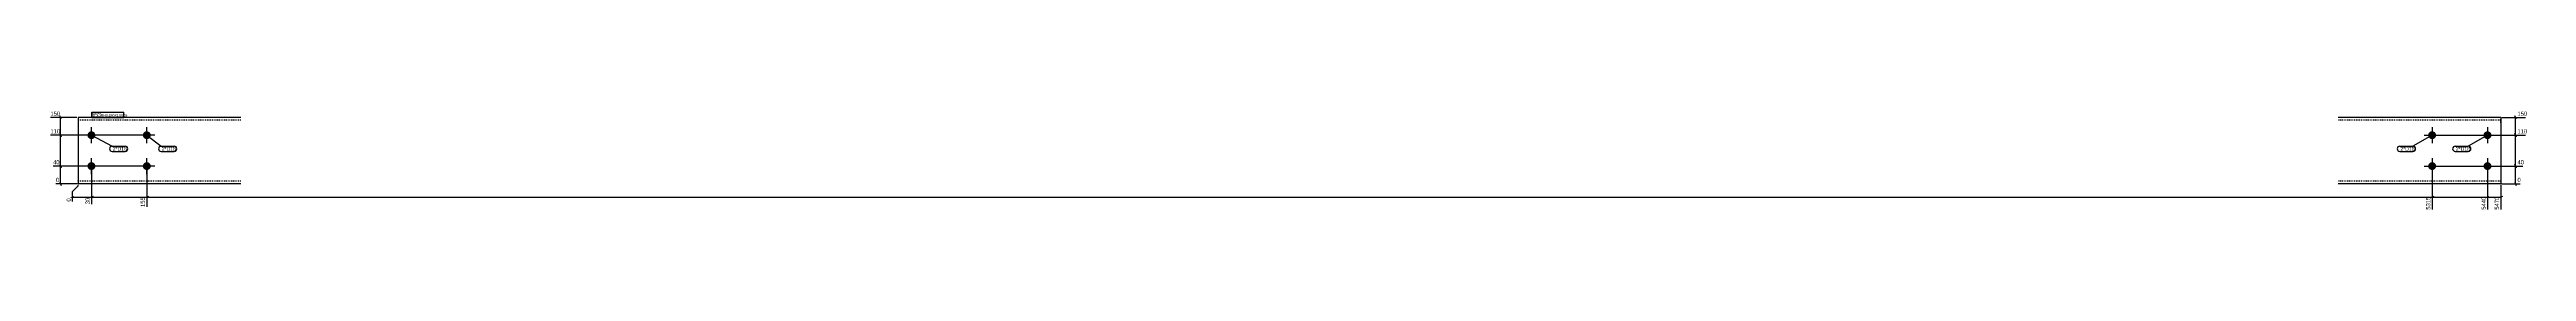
# Model space of a CAD drawing. Header units: millimetres. Extents: x 6 to 16835, y -12 to 232.
# Drawn here: x 6 to 5598, y 5 to 232 of the extents above; entities that cross this region are included whole.
import ezdxf

# ---------------------------------------------------------------- set-up
doc = ezdxf.new("R2010")
doc.units = ezdxf.units.MM
doc.linetypes.add('DXK_LINE_DOT2', pattern=[3.9198, 1.9599, -1.9599])
for name, color, linetype in [('MÅLSÆTNING', 7, 'Continuous'), ('STÅL', 7, 'Continuous'), ('TEKST', 7, 'Continuous')]:
    doc.layers.add(name, color=color, linetype=linetype)
doc.styles.add('Arial Narrow', font='ARIALN.TTF', dxfattribs={"height": 0.2})

msp = doc.modelspace()

# ---------------------------------------------------------------- hatches: boundary and pattern name
at = {"layer": 'STÅL', "linetype": 'Continuous'}
for points in [[(100.1, 167.1, -1), (100.1, 185.1, -1)], [(225.1, 167.1, -1), (225.1, 185.1, -1)], [(5385.1, 185.1, -1), (5385.1, 167.1, -1)], [(5510.1, 185.1, -1), (5510.1, 167.1, -1)], [(100.1, 97.1, -1), (100.1, 115.1, -1)], [(225.1, 97.1, -1), (225.1, 115.1, -1)], [(5385.1, 115.1, -1), (5385.1, 97.1, -1)], [(5510.1, 115.1, -1), (5510.1, 97.1, -1)]]:
    msp.add_hatch(color=3, dxfattribs=at).paths.add_polyline_path(points)

# ---------------------------------------------------------------- linework, layer by layer
at = {"layer": 'MÅLSÆTNING', "color": 7, "linetype": 'Continuous'}
for p, q in [((67.5, 216.1), (7.5, 216.1)), ((222.6, 176.1), (7.5, 176.1)), ((222.6, 176.1), (7.5, 176.1)), ((31.5, 212.4), (28.5, 219.9)), ((28.5, 179.9), (31.5, 172.4)), ((31.5, 172.4), (28.5, 179.9)), ((30, 176.1), (30, 216.1)), ((30, 106.1), (30, 176.1)), ((5387.6, 176.1), (5596.1, 176.1)), ((5575, 172.4), (5572, 179.9)), ((222.6, 106.1), (13.6, 106.1)), ((222.6, 106.1), (13.6, 106.1)), ((67.6, 66.1), (19.7, 66.1)), ((28.5, 109.9), (31.5, 102.4)), ((31.5, 102.4), (28.5, 109.9)), ((28.5, 69.9), (31.5, 62.4)), ((30, 66.1), (30, 106.1)), ((57.6, 48.6), (70.1, 61.1)), ((70.1, 61.1), (70.1, 63.6)), ((100.1, 103.6), (100.1, 19.7)), ((100.1, 103.6), (100.1, 19.7)), ((225.1, 103.6), (225.1, 13.6)), ((225.1, 103.6), (225.1, 13.6)), ((5385.1, 103.6), (5385.1, 7.5)), ((5387.6, 106.1), (5590, 106.1)), ((5510.1, 103.6), (5510.1, 7.5)), ((5540.1, 63.6), (5540.1, 7.5)), ((5542.6, 66.1), (5583.9, 66.1)), ((5575, 102.4), (5572, 109.9)), ((5572, 69.9), (5575, 62.4)), ((5573.5, 66.1), (5573.5, 106.1)), ((53.8, 34.6), (61.3, 37.6)), ((57.6, 25.8), (57.6, 48.6)), ((57.6, 36.1), (100.1, 36.1)), ((103.8, 37.6), (96.3, 34.6)), ((103.8, 37.6), (96.3, 34.6)), ((100.1, 36.1), (225.1, 36.1)), ((228.8, 37.6), (221.3, 34.6)), ((221.3, 34.6), (228.8, 37.6)), ((225.1, 36.1), (5385.1, 36.1)), ((5381.3, 34.6), (5388.8, 37.6)), ((5506.3, 34.6), (5513.8, 37.6)), ((5510.1, 36.1), (5540.1, 36.1)), ((5543.8, 37.6), (5536.3, 34.6))]:
    msp.add_line(p, q, dxfattribs=at)
at = {"layer": 'STÅL', "color": 2, "linetype": 'Continuous'}
for p, q in [((437.1, 216.1), (70, 216.1)), ((70, 216.1), (70.1, 67)), ((5540.1, 216.1), (5173.1, 216.1)), ((5540.1, 216.1), (5540.1, 215.2)), ((5540.1, 215.2), (5540.1, 204.1)), ((5540.1, 204.1), (5540.1, 66.1)), ((70.1, 66.1), (70.1, 67)), ((437.1, 66.1), (70.1, 66.1)), ((5540.1, 66.1), (5173.1, 66.1))]:
    msp.add_line(p, q, dxfattribs=at)
at = {"layer": 'STÅL', "color": 7, "linetype": 'DXK_LINE_DOT2'}
for p, q in [((437.1, 210.1), (70, 210.1)), ((5540.1, 210.1), (5173.1, 210.1)), ((5540.1, 204.1), (5540.1, 212.6)), ((70.1, 72.1), (70.1, 72.6)), ((437.1, 72.1), (70.1, 72.1)), ((5540.1, 72.1), (5173.1, 72.1)), ((5540.1, 72.1), (5540.1, 72.6))]:
    msp.add_line(p, q, dxfattribs=at)
at = {"layer": 'STÅL', "color": 3, "linetype": 'Continuous'}
for p, q in [((118.1, 176.1), (82.1, 176.1)), ((100.1, 158.1), (100.1, 194.1)), ((243.1, 176.1), (207.1, 176.1)), ((225.1, 158.1), (225.1, 194.1)), ((5367.1, 176.1), (5403.1, 176.1)), ((5385.1, 194.1), (5385.1, 158.1)), ((5492.1, 176.1), (5528.1, 176.1)), ((5510.1, 194.1), (5510.1, 158.1)), ((100.1, 88.1), (100.1, 124.1)), ((225.1, 88.1), (225.1, 124.1)), ((5385.1, 124.1), (5385.1, 88.1)), ((5510.1, 124.1), (5510.1, 88.1)), ((118.1, 106.1), (82.1, 106.1)), ((243.1, 106.1), (207.1, 106.1)), ((5367.1, 106.1), (5403.1, 106.1)), ((5492.1, 106.1), (5528.1, 106.1))]:
    msp.add_line(p, q, dxfattribs=at)

# ---------------------------------------------------------------- next in the draw order: wipeouts: each hides what was drawn before it
at = {"color": 0, "linetype": 'Continuous'}
for points in [[(27.8, 218.1), (27.8, 232.1), (5.5, 232.1), (5.5, 218.1)], [(27.8, 108.1), (27.8, 122.1), (11.6, 122.1), (11.6, 108.1)], [(5592, 108.1), (5592, 122.1), (5575.8, 122.1), (5575.8, 108.1)], [(55.6, 33.9), (41.6, 33.9), (41.6, 23.8), (55.6, 23.8)], [(98.1, 33.9), (84.1, 33.9), (84.1, 17.7), (98.1, 17.7)], [(223.1, 33.9), (209.1, 33.9), (209.1, 11.6), (223.1, 11.6)], [(5383.1, 33.9), (5369.1, 33.9), (5369.1, 5.5), (5383.1, 5.5)], [(5538.1, 33.9), (5524.1, 33.9), (5524.1, 5.5), (5538.1, 5.5)]]:
    msp.add_wipeout(points, dxfattribs=at).dxf.layer = 'MÅLSÆTNING'
at = {"color": 0}
for points in [[(118.5, 217.9), (118.5, 226.6), (102.5, 226.6), (102.5, 217.9)], [(174.8, 140.9), (174.8, 149.6), (148.2, 149.6), (148.2, 140.9)], [(285.6, 140.9), (285.6, 149.6), (259, 149.6), (259, 140.9)], [(5340.3, 140.9), (5340.3, 149.6), (5313.6, 149.6), (5313.6, 140.9)]]:
    msp.add_wipeout(points, dxfattribs=at).dxf.layer = 'TEKST'

# ---------------------------------------------------------------- next in the draw order: linework, layer by layer
at = {"layer": 'MÅLSÆTNING', "color": 7, "linetype": 'Continuous'}
for p, q in [((5385.1, 103.6), (5385.1, 7.5)), ((5510.1, 103.6), (5510.1, 7.5)), ((5388.8, 37.6), (5381.3, 34.6)), ((5385.1, 36.1), (5510.1, 36.1)), ((5506.3, 34.6), (5513.8, 37.6))]:
    msp.add_line(p, q, dxfattribs=at)

# ---------------------------------------------------------------- next in the draw order: texts
at = {"layer": 'MÅLSÆTNING', "color": 3, "linetype": 'Continuous', "style": 'Arial Narrow'}
msp.add_text('150', height=9.54, dxfattribs=at).set_placement((7.5, 220.1))
for s, p in [('0', (53.6, 25.8)), ('30', (96.1, 19.7)), ('155', (221.1, 13.6)), ('5315', (5381.1, 7.5)), ('5470', (5536.1, 7.5))]:
    msp.add_text(s, height=9.54, rotation=90.0002, dxfattribs=at).set_placement(p)

# ---------------------------------------------------------------- next in the draw order: wipeouts: each hides what was drawn before it
at = {"color": 0, "linetype": 'Continuous'}
for points in [[(27.8, 68.1), (27.8, 82.1), (17.7, 82.1), (17.7, 68.1)], [(5585.9, 68.1), (5585.9, 82.1), (5575.8, 82.1), (5575.8, 68.1)]]:
    msp.add_wipeout(points, dxfattribs=at).dxf.layer = 'MÅLSÆTNING'
at = {"color": 0}
for points in [[(118.5, 217.9), (118.5, 226.6), (102.5, 226.6), (102.5, 217.9)], [(174.8, 140.9), (174.8, 149.6), (148.2, 149.6), (148.2, 140.9)], [(285.6, 140.9), (285.6, 149.6), (259, 149.6), (259, 140.9)], [(5340.3, 140.9), (5340.3, 149.6), (5313.6, 149.6), (5313.6, 140.9)]]:
    msp.add_wipeout(points, dxfattribs=at).dxf.layer = 'TEKST'

# ---------------------------------------------------------------- next in the draw order: linework, layer by layer
at = {"layer": 'MÅLSÆTNING', "color": 7, "linetype": 'Continuous'}
for p, q in [((5573.5, 106.1), (5573.5, 176.1)), ((5387.6, 106.1), (5590, 106.1)), ((5572, 109.9), (5575, 102.4))]:
    msp.add_line(p, q, dxfattribs=at)
at = {"layer": 'TEKST', "color": 7, "linetype": 'Continuous'}
for p, q in [((100.1, 176.1), (146.7, 151.1)), ((225.1, 176.1), (257.5, 151.1)), ((5385.1, 176.1), (5341.8, 151.1)), ((146.7, 151.1), (176.3, 151.1)), ((146.7, 139.4), (176.3, 139.4)), ((257.5, 151.1), (287.1, 151.1)), ((257.5, 139.4), (287.1, 139.4)), ((5312.1, 151.1), (5341.8, 151.1)), ((5312.1, 139.4), (5341.8, 139.4))]:
    msp.add_line(p, q, dxfattribs=at)
for centre, radius, start, end in [((146.7, 145.3), 5.88, 90, 270), ((176.3, 145.3), 5.88, 270, 90), ((257.5, 145.3), 5.88, 90, 270), ((287.1, 145.3), 5.87, 270, 90), ((5312.1, 145.3), 5.87, 90, 270), ((5341.8, 145.3), 5.87, 270, 90)]:
    msp.add_arc(centre, radius, start, end, dxfattribs=at)

# ---------------------------------------------------------------- next in the draw order: texts
at = {"layer": 'MÅLSÆTNING', "color": 3, "linetype": 'Continuous', "style": 'Arial Narrow'}
for s, p in [('40', (13.6, 110.1)), ('40', (5577.8, 110.1)), ('0', (19.7, 70.1)), ('0', (5577.8, 70.1))]:
    msp.add_text(s, height=9.54, dxfattribs=at).set_placement(p)
at = {"layer": 'TEKST', "color": 3, "style": 'Arial Narrow'}
for p in [(148.2, 140.9), (259, 140.9), (5313.6, 140.9)]:
    msp.add_text('2*D18', height=8.35, dxfattribs=at).set_placement(p)

# ---------------------------------------------------------------- next in the draw order: wipeouts: each hides what was drawn before it
at = {"color": 0, "linetype": 'Continuous'}
for points in [[(27.8, 178.1), (27.8, 192.1), (5.5, 192.1), (5.5, 178.1)], [(5508.1, 33.9), (5494.1, 33.9), (5494.1, 5.5), (5508.1, 5.5)]]:
    msp.add_wipeout(points, dxfattribs=at).dxf.layer = 'MÅLSÆTNING'
at = {"color": 0}
msp.add_wipeout([(171.4, 217.9), (171.4, 224.1), (121.2, 224.1), (121.2, 217.9)], dxfattribs=at).dxf.layer = 'TEKST'

# ---------------------------------------------------------------- next in the draw order: texts
at = {"layer": 'MÅLSÆTNING', "color": 3, "linetype": 'Continuous', "style": 'Arial Narrow'}
msp.add_text('110', height=9.54, dxfattribs=at).set_placement((7.5, 180.1))
msp.add_text('5440', height=9.54, rotation=90.0002, dxfattribs=at).set_placement((5506.1, 7.5))

# ---------------------------------------------------------------- next in the draw order: wipeouts: each hides what was drawn before it
at = {"color": 0, "linetype": 'Continuous'}
msp.add_wipeout([(5598.1, 178.1), (5598.1, 192.1), (5575.8, 192.1), (5575.8, 178.1)], dxfattribs=at).dxf.layer = 'MÅLSÆTNING'
at = {"color": 0}
msp.add_wipeout([(171.4, 217.9), (171.4, 224.1), (121.2, 224.1), (121.2, 217.9)], dxfattribs=at).dxf.layer = 'TEKST'

# ---------------------------------------------------------------- next in the draw order: linework, layer by layer
at = {"layer": 'MÅLSÆTNING', "color": 7, "linetype": 'Continuous'}
for p, q in [((5387.6, 176.1), (5596.1, 176.1)), ((5542.6, 216.1), (5596.1, 216.1)), ((5575, 212.4), (5572, 219.9)), ((5572, 179.9), (5575, 172.4)), ((5573.5, 176.1), (5573.5, 216.1))]:
    msp.add_line(p, q, dxfattribs=at)
at = {"layer": 'TEKST', "color": 7, "linetype": 'Continuous'}
for p, q in [((101, 228.1), (172.9, 228.1)), ((101, 216.4), (101, 228.1)), ((172.9, 216.4), (172.9, 228.1)), ((101, 216.4), (172.9, 216.4))]:
    msp.add_line(p, q, dxfattribs=at)

# ---------------------------------------------------------------- next in the draw order: texts
at = {"layer": 'MÅLSÆTNING', "color": 3, "linetype": 'Continuous', "style": 'Arial Narrow'}
msp.add_text('110', height=9.54, dxfattribs=at).set_placement((5577.8, 180.1))
at = {"layer": 'TEKST', "color": 3, "style": 'Arial Narrow'}
for s, height, p in [('p53', 8.35, (102.5, 217.9)), ('RHS150X100X6', 5.965, (121.2, 217.9))]:
    msp.add_text(s, height=height, dxfattribs=at).set_placement(p)

# ---------------------------------------------------------------- next in the draw order: wipeouts: each hides what was drawn before it
at = {"color": 0, "linetype": 'Continuous'}
msp.add_wipeout([(5598.1, 218.1), (5598.1, 232.1), (5575.8, 232.1), (5575.8, 218.1)], dxfattribs=at).dxf.layer = 'MÅLSÆTNING'
at = {"color": 0}
msp.add_wipeout([(5465.3, 140.9), (5465.3, 149.6), (5438.6, 149.6), (5438.6, 140.9)], dxfattribs=at).dxf.layer = 'TEKST'

# ---------------------------------------------------------------- next in the draw order: texts
at = {"layer": 'MÅLSÆTNING', "color": 3, "linetype": 'Continuous', "style": 'Arial Narrow'}
msp.add_text('150', height=9.54, dxfattribs=at).set_placement((5577.8, 220.1))

# ---------------------------------------------------------------- next in the draw order: wipeouts: each hides what was drawn before it
at = {"color": 0}
msp.add_wipeout([(5465.3, 140.9), (5465.3, 149.6), (5438.6, 149.6), (5438.6, 140.9)], dxfattribs=at).dxf.layer = 'TEKST'

# ---------------------------------------------------------------- next in the draw order: linework, layer by layer
at = {"layer": 'TEKST', "color": 7, "linetype": 'Continuous'}
for p, q in [((5510.1, 176.1), (5466.8, 151.1)), ((5437.1, 151.1), (5466.8, 151.1)), ((5437.1, 139.4), (5466.8, 139.4))]:
    msp.add_line(p, q, dxfattribs=at)
for centre, start, end in [((5437.1, 145.3), 90, 270), ((5466.8, 145.3), 270, 90)]:
    msp.add_arc(centre, 5.87, start, end, dxfattribs=at)

# ---------------------------------------------------------------- next in the draw order: texts
at = {"layer": 'TEKST', "color": 3, "style": 'Arial Narrow'}
msp.add_text('2*D18', height=8.35, dxfattribs=at).set_placement((5438.6, 140.9))

doc.saveas('drawing.dxf')
